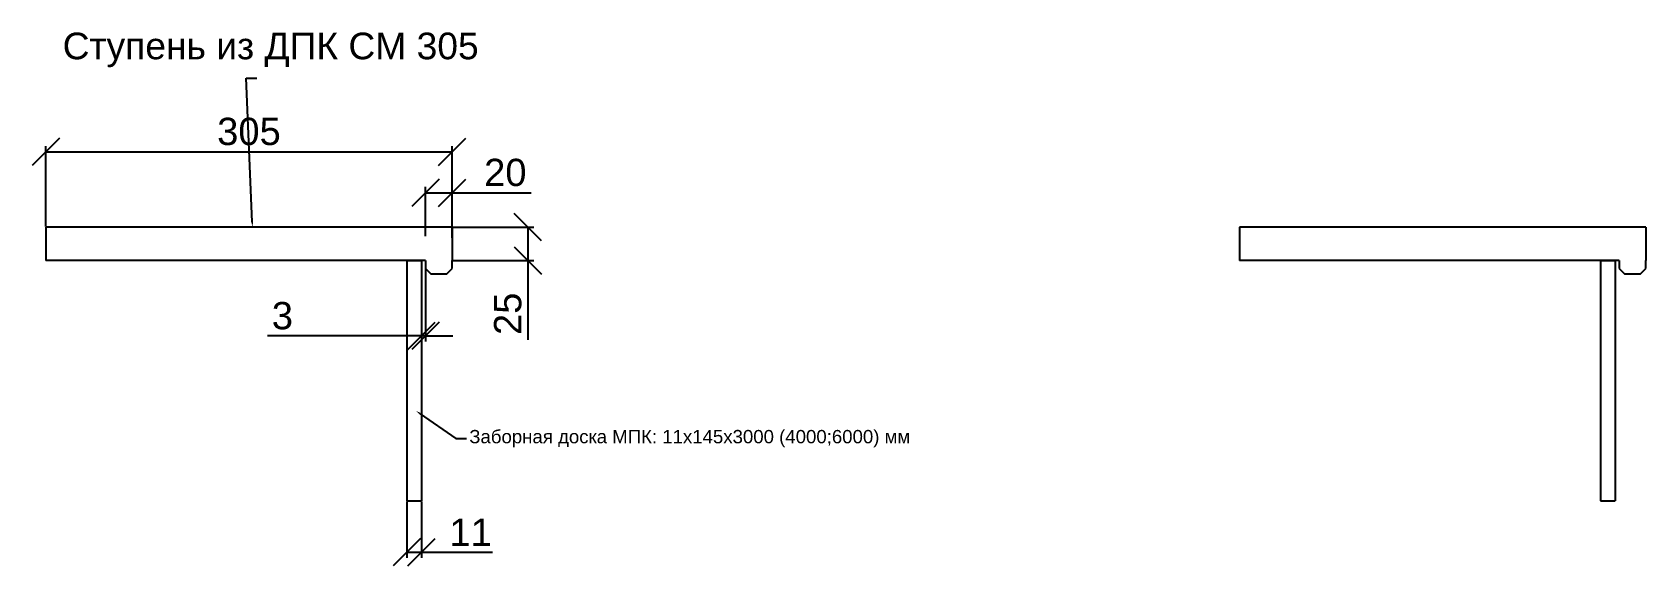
# Model space of a CAD drawing. Header units: millimetres. Extents: x 98348 to 106428, y 184127 to 187088.
# Drawn here: x 98348 to 99559, y 186687 to 187088 of the extents above; entities that cross this region are included whole.
import ezdxf
from ezdxf import colors
from ezdxf.entities.mleader import LeaderData, LeaderLine
from ezdxf.math import Vec2, Vec3

# ---------------------------------------------------------------- set-up
doc = ezdxf.new("R2010")
doc.units = ezdxf.units.MM
for name, color, linetype in [('Доска МПК 11х145х3000', 32, 'Continuous'), ('Размеры', 140, 'Continuous'), ('Ступень СМ305', 52, 'Continuous')]:
    doc.layers.add(name, color=color, linetype=linetype)
doc.styles.get("Standard").update_dxf_attribs({"font": 'arial.ttf'})
doc.dimstyles.new('Копия Аннотативный', dxfattribs={"dimscale": 0, "dimtxt": 20.5, "dimasz": 20.5, "dimexe": 4.25, "dimexo": 0.625, "dimgap": 4.625, "dimtad": 1, "dimtxsty": 'Standard', "dimblk": 'OBLIQUE', "dimcen": 20.5, "dimclrd": 4, "dimclrt": 4, "dimadec": 0, "dimazin": 0, "dimtfac": 1, "dimtmove": 0, "dimatfit": 3, "dimfxl": 1, "dimtfillclr": 4, "dimarcsym": 0})

msp = doc.modelspace()

# ---------------------------------------------------------------- texts
at = {"layer": 'Размеры'}
msp.add_text('Ступень из ДПК CM 305', height=20, dxfattribs=at).set_placement((98370.515, 187067.947))

# ---------------------------------------------------------------- blocks, each defined once
blk = doc.blocks.new('_Oblique')
at = {"color": 0, "linetype": 'ByBlock', "lineweight": -2}
blk.add_line((-0.5, -0.5), (0.5, 0.5), dxfattribs=at)
blk = doc.blocks.new('*D194')
at = {"layer": 'Defpoints', "color": 0, "transparency": 16777216}
for p in [(98662.9, 186941.7), (98662.9, 186916.7), (98719.9, 186916.7)]:
    blk.add_point(p, dxfattribs=at)
at = {"layer": 'Размеры', "color": 0, "lineweight": -2, "transparency": 16777216}
for p, q in [((98663.6, 186941.7), (98724.2, 186941.7)), ((98663.6, 186916.7), (98724.2, 186916.7))]:
    blk.add_line(p, q, dxfattribs=at)
at = {"layer": 'Размеры', "color": 4, "lineweight": -2, "transparency": 16777216}
for p, q in [((98719.9, 186941.7), (98719.9, 186916.7)), ((98719.9, 186916.7), (98719.9, 186857.1))]:
    blk.add_line(p, q, dxfattribs=at)
at = {"layer": 'Размеры', "color": 4, "lineweight": -2, "transparency": 16777216, "xscale": 20.5, "yscale": 20.5, "zscale": 20.5}
for p, rotation in [((98719.9, 186941.7), 90), ((98719.9, 186916.7), 270)]:
    blk.add_blockref('_Oblique', p, dxfattribs=dict(at, rotation=rotation))
at = {"layer": 'Размеры', "color": 4, "transparency": 16777216, "insert": (98704.8, 186876.7), "char_height": 20.5, "attachment_point": 5, "rotation": 90}
blk.add_mtext('25', dxfattribs=at)
blk = doc.blocks.new('*D195')
at = {"layer": 'Defpoints', "color": 0, "transparency": 16777216}
for p in [(98628.9, 186736.3), (98639.9, 186736.3), (98639.9, 186697.7)]:
    blk.add_point(p, dxfattribs=at)
at = {"layer": 'Размеры', "color": 0, "lineweight": -2, "transparency": 16777216}
for p, q in [((98628.9, 186735.7), (98628.9, 186693.4)), ((98639.9, 186735.7), (98639.9, 186693.4))]:
    blk.add_line(p, q, dxfattribs=at)
at = {"layer": 'Размеры', "color": 4, "lineweight": -2, "transparency": 16777216}
for p, q in [((98628.9, 186697.7), (98639.9, 186697.7)), ((98639.9, 186697.7), (98693.2, 186697.7))]:
    blk.add_line(p, q, dxfattribs=at)
at = {"layer": 'Размеры', "color": 4, "lineweight": -2, "transparency": 16777216, "xscale": 20.5, "yscale": 20.5, "zscale": 20.5, "rotation": 180}
blk.add_blockref('_Oblique', (98628.9, 186697.7), dxfattribs=at)
at = {"layer": 'Размеры', "color": 4, "lineweight": -2, "transparency": 16777216, "xscale": 20.5, "yscale": 20.5, "zscale": 20.5}
blk.add_blockref('_Oblique', (98639.9, 186697.7), dxfattribs=at)
at = {"layer": 'Размеры', "color": 4, "transparency": 16777216, "insert": (98676.8, 186712.6), "char_height": 20.5, "attachment_point": 5}
blk.add_mtext('11', dxfattribs=at)
blk = doc.blocks.new('*D196')
at = {"layer": 'Defpoints', "color": 0, "transparency": 16777216}
for p in [(98662.9, 186967.7), (98642.9, 186934.4), (98662.9, 186933.3)]:
    blk.add_point(p, dxfattribs=at)
at = {"layer": 'Размеры', "color": 0, "lineweight": -2, "transparency": 16777216}
for p, q in [((98642.9, 186935), (98642.9, 186972)), ((98662.9, 186933.9), (98662.9, 186972))]:
    blk.add_line(p, q, dxfattribs=at)
at = {"layer": 'Размеры', "color": 4, "lineweight": -2, "transparency": 16777216}
for p, q in [((98642.9, 186967.7), (98662.9, 186967.7)), ((98662.9, 186967.7), (98722.3, 186967.7))]:
    blk.add_line(p, q, dxfattribs=at)
at = {"layer": 'Размеры', "color": 4, "lineweight": -2, "transparency": 16777216, "xscale": 20.5, "yscale": 20.5, "zscale": 20.5, "rotation": 180}
blk.add_blockref('_Oblique', (98642.9, 186967.7), dxfattribs=at)
at = {"layer": 'Размеры', "color": 4, "lineweight": -2, "transparency": 16777216, "xscale": 20.5, "yscale": 20.5, "zscale": 20.5}
blk.add_blockref('_Oblique', (98662.9, 186967.7), dxfattribs=at)
at = {"layer": 'Размеры', "color": 4, "transparency": 16777216, "insert": (98702.9, 186982.8), "char_height": 20.5, "attachment_point": 5}
blk.add_mtext('20', dxfattribs=at)
blk = doc.blocks.new('*D197')
at = {"layer": 'Defpoints', "color": 0, "transparency": 16777216}
for p in [(98662.9, 186998.5), (98357.9, 186941.7), (98662.9, 186941.7)]:
    blk.add_point(p, dxfattribs=at)
at = {"layer": 'Размеры', "color": 0, "lineweight": -2, "transparency": 16777216}
for p, q in [((98357.9, 186942.3), (98357.9, 187002.7)), ((98662.9, 186942.3), (98662.9, 187002.7))]:
    blk.add_line(p, q, dxfattribs=at)
at = {"layer": 'Размеры', "color": 4, "lineweight": -2, "transparency": 16777216}
blk.add_line((98357.9, 186998.5), (98662.9, 186998.5), dxfattribs=at)
at = {"layer": 'Размеры', "color": 4, "lineweight": -2, "transparency": 16777216, "xscale": 20.5, "yscale": 20.5, "zscale": 20.5, "rotation": 180}
blk.add_blockref('_Oblique', (98357.9, 186998.5), dxfattribs=at)
at = {"layer": 'Размеры', "color": 4, "lineweight": -2, "transparency": 16777216, "xscale": 20.5, "yscale": 20.5, "zscale": 20.5}
blk.add_blockref('_Oblique', (98662.9, 186998.5), dxfattribs=at)
at = {"layer": 'Размеры', "color": 4, "transparency": 16777216, "insert": (98510.4, 187013.6), "char_height": 20.5, "attachment_point": 5}
blk.add_mtext('305', dxfattribs=at)
blk = doc.blocks.new('Ступень из ДПК CM 305')
at = {"layer": 'Ступень СМ305'}
for p, q in [((103547.4, 186120.8), (103242.4, 186120.8)), ((103242.4, 186120.8), (103242.4, 186095.8)), ((103547.4, 186120.8), (103547.4, 186095.8)), ((103527.4, 186095.8), (103242.4, 186095.8)), ((103527.4, 186095.8), (103524.4, 186095.8)), ((103527.4, 186095.8), (103527.4, 186089.8)), ((103547.4, 186089.8), (103547.4, 186095.8)), ((103527.4, 186089.8), (103531.4, 186085.8)), ((103531.4, 186085.8), (103543.4, 186085.8)), ((103543.4, 186085.8), (103547.4, 186089.8))]:
    blk.add_line(p, q, dxfattribs=at)
blk = doc.blocks.new('*D198')
at = {"layer": 'Defpoints', "color": 0, "transparency": 16777216}
for p in [(98639.9, 186916.7), (98642.9, 186916.7), (98642.9, 186860.1)]:
    blk.add_point(p, dxfattribs=at)
at = {"layer": 'Размеры', "color": 0, "lineweight": -2, "transparency": 16777216}
for p, q in [((98639.9, 186916.1), (98639.9, 186855.8)), ((98642.9, 186916.1), (98642.9, 186855.8))]:
    blk.add_line(p, q, dxfattribs=at)
at = {"layer": 'Размеры', "color": 4, "lineweight": -2, "transparency": 16777216}
for p, q in [((98639.9, 186860.1), (98524.2, 186860.1)), ((98642.9, 186860.1), (98639.9, 186860.1)), ((98642.9, 186860.1), (98663.4, 186860.1))]:
    blk.add_line(p, q, dxfattribs=at)
at = {"layer": 'Размеры', "color": 4, "lineweight": -2, "transparency": 16777216, "xscale": 20.5, "yscale": 20.5, "zscale": 20.5}
blk.add_blockref('_Oblique', (98639.9, 186860.1), dxfattribs=at)
at = {"layer": 'Размеры', "color": 4, "lineweight": -2, "transparency": 16777216, "xscale": 20.5, "yscale": 20.5, "zscale": 20.5, "rotation": 180}
blk.add_blockref('_Oblique', (98642.9, 186860.1), dxfattribs=at)
at = {"layer": 'Размеры', "color": 4, "transparency": 16777216, "insert": (98535.5, 186875.2), "char_height": 20.5, "attachment_point": 5}
blk.add_mtext('3', dxfattribs=at)

# ---------------------------------------------------------------- dimensions: what is measured, and where the dimension line sits
at = {"layer": 'Размеры'}
for base, p1, p2, picture, middle in [((98662.946, 186998.497), (98357.946, 186941.725), (98662.946, 186941.725), '*D197', (98510.446, 187013.596)), ((98662.946, 186967.709), (98642.946, 186934.425), (98662.946, 186933.31), '*D196', (98702.894, 186982.801)), ((98639.946, 186697.678), (98628.946, 186736.296), (98639.946, 186736.296), '*D195', (98676.81, 186712.595))]:
    dim = msp.add_linear_dim(base=base, p1=p1, p2=p2, dimstyle='Копия Аннотативный', dxfattribs=at)
    dim.commit()
    dim.dimension.update_dxf_attribs({"geometry": picture, "text_midpoint": middle})
dim = msp.add_linear_dim(base=(98719.941, 186916.725), p1=(98662.946, 186941.725), p2=(98662.946, 186916.725), angle=90, dimstyle='Копия Аннотативный', dxfattribs=at)
dim.commit()
dim.dimension.update_dxf_attribs({"geometry": '*D194', "text_midpoint": (98704.85, 186876.665)})
dim = msp.add_linear_dim(base=(98642.946, 186860.085), p1=(98639.946, 186916.725), p2=(98642.946, 186916.725), dimstyle='Копия Аннотативный', dxfattribs=at)
dim.commit()
dim.dimension.update_dxf_attribs({"geometry": '*D198', "text_midpoint": (98535.507, 186860.085), "dimtype": 160})

# ---------------------------------------------------------------- linework, layer by layer
at = {"layer": 'Доска МПК 11х145х3000'}
for p, q in [((98628.946, 186916.725), (98628.946, 186736.296)), ((98628.946, 186916.725), (98639.946, 186916.725)), ((98639.946, 186916.725), (98639.946, 186736.296)), ((99525.162, 186916.725), (99525.162, 186736.296)), ((99525.162, 186916.725), (99536.162, 186916.725)), ((99536.162, 186916.725), (99536.162, 186736.296)), ((98628.946, 186736.296), (98639.946, 186736.296)), ((99525.162, 186736.296), (99536.162, 186736.296))]:
    msp.add_line(p, q, dxfattribs=at)
at = {"layer": 'Ступень СМ305'}
for p, q in [((98662.946, 186941.725), (98357.946, 186941.725)), ((98357.946, 186941.725), (98357.946, 186916.725)), ((98662.946, 186941.725), (98662.946, 186916.725)), ((98642.946, 186916.725), (98357.946, 186916.725)), ((98642.946, 186916.725), (98639.946, 186916.725)), ((98642.946, 186916.725), (98642.946, 186910.725)), ((98642.946, 186910.725), (98646.946, 186906.725)), ((98646.946, 186906.725), (98658.946, 186906.725)), ((98658.946, 186906.725), (98662.946, 186910.725)), ((98662.946, 186910.725), (98662.946, 186916.725))]:
    msp.add_line(p, q, dxfattribs=at)

# ---------------------------------------------------------------- block references
msp.add_blockref('Ступень из ДПК CM 305', (-3988.213, 820.908), dxfattribs=at)

msp.set_redraw_order([(e.dxf.handle, doc.entitydb.next_handle()) for e in msp.query("TEXT MTEXT ATTDEF DIMENSION ARC_DIMENSION")])  # texts and dimensions are drawn at this point

# ---------------------------------------------------------------- leaders
at = {"layer": 'Defpoints'}
ml = msp.add_multileader_mtext('Standard', dxfattribs=at)
ml.set_content('', color=256)
ml.set_leader_properties()
ml.build(insert=Vec2(0, 0))
ctx = ml.context
ctx.base_point, ctx.plane_origin = Vec3(98516.206, 187053.674), Vec3(98374.457, 186930.44)
notes = []
notes.append((ctx, [(1, (1, 1, 0), (98508.206, 187053.674), (1, 0), 8, [(0, [(98513, 186941.725)], 0, [])])]))
ctx.mtext.insert, ctx.mtext.flow_direction = Vec3(98518.206, 187055.674), 5
at = {"layer": 'Размеры'}
ml = msp.add_multileader_mtext('Standard', dxfattribs=at)
ml.set_content('Заборная доска МПК: 11х145х3000 (4000;6000) мм', color=256)
ml.set_leader_properties()
ml.build(insert=Vec2(0, 0))
ctx = ml.context
ctx.base_point, ctx.char_height, ctx.plane_origin = Vec3(98673.798, 186782.969), 10, Vec3(98635.641, 186803.916)
notes.append((ctx, [(0, (1, 1, 0), (98665.798, 186782.969), (1, 0), 8, [(0, [(98635.641, 186803.916)], 0, [])])]))
ctx.mtext.insert, ctx.mtext.flow_direction = Vec3(98675.798, 186789.439), 5
for ctx, leaders in notes:
    for number, flags, end, landing, length, lines in leaders:
        leader = LeaderData()
        leader.index, (leader.has_last_leader_line, leader.has_dogleg_vector, leader.attachment_direction) = number, flags
        leader.last_leader_point, leader.dogleg_vector, leader.dogleg_length = Vec3(end), Vec3(landing), length
        for number, points, colour, breaks in lines:
            line = LeaderLine()
            line.index, line.vertices, line.color, line.breaks = number, Vec3.list(points), colors.encode_raw_color(colour), breaks
            leader.lines.append(line)
        ctx.leaders.append(leader)

doc.saveas('drawing.dxf')
